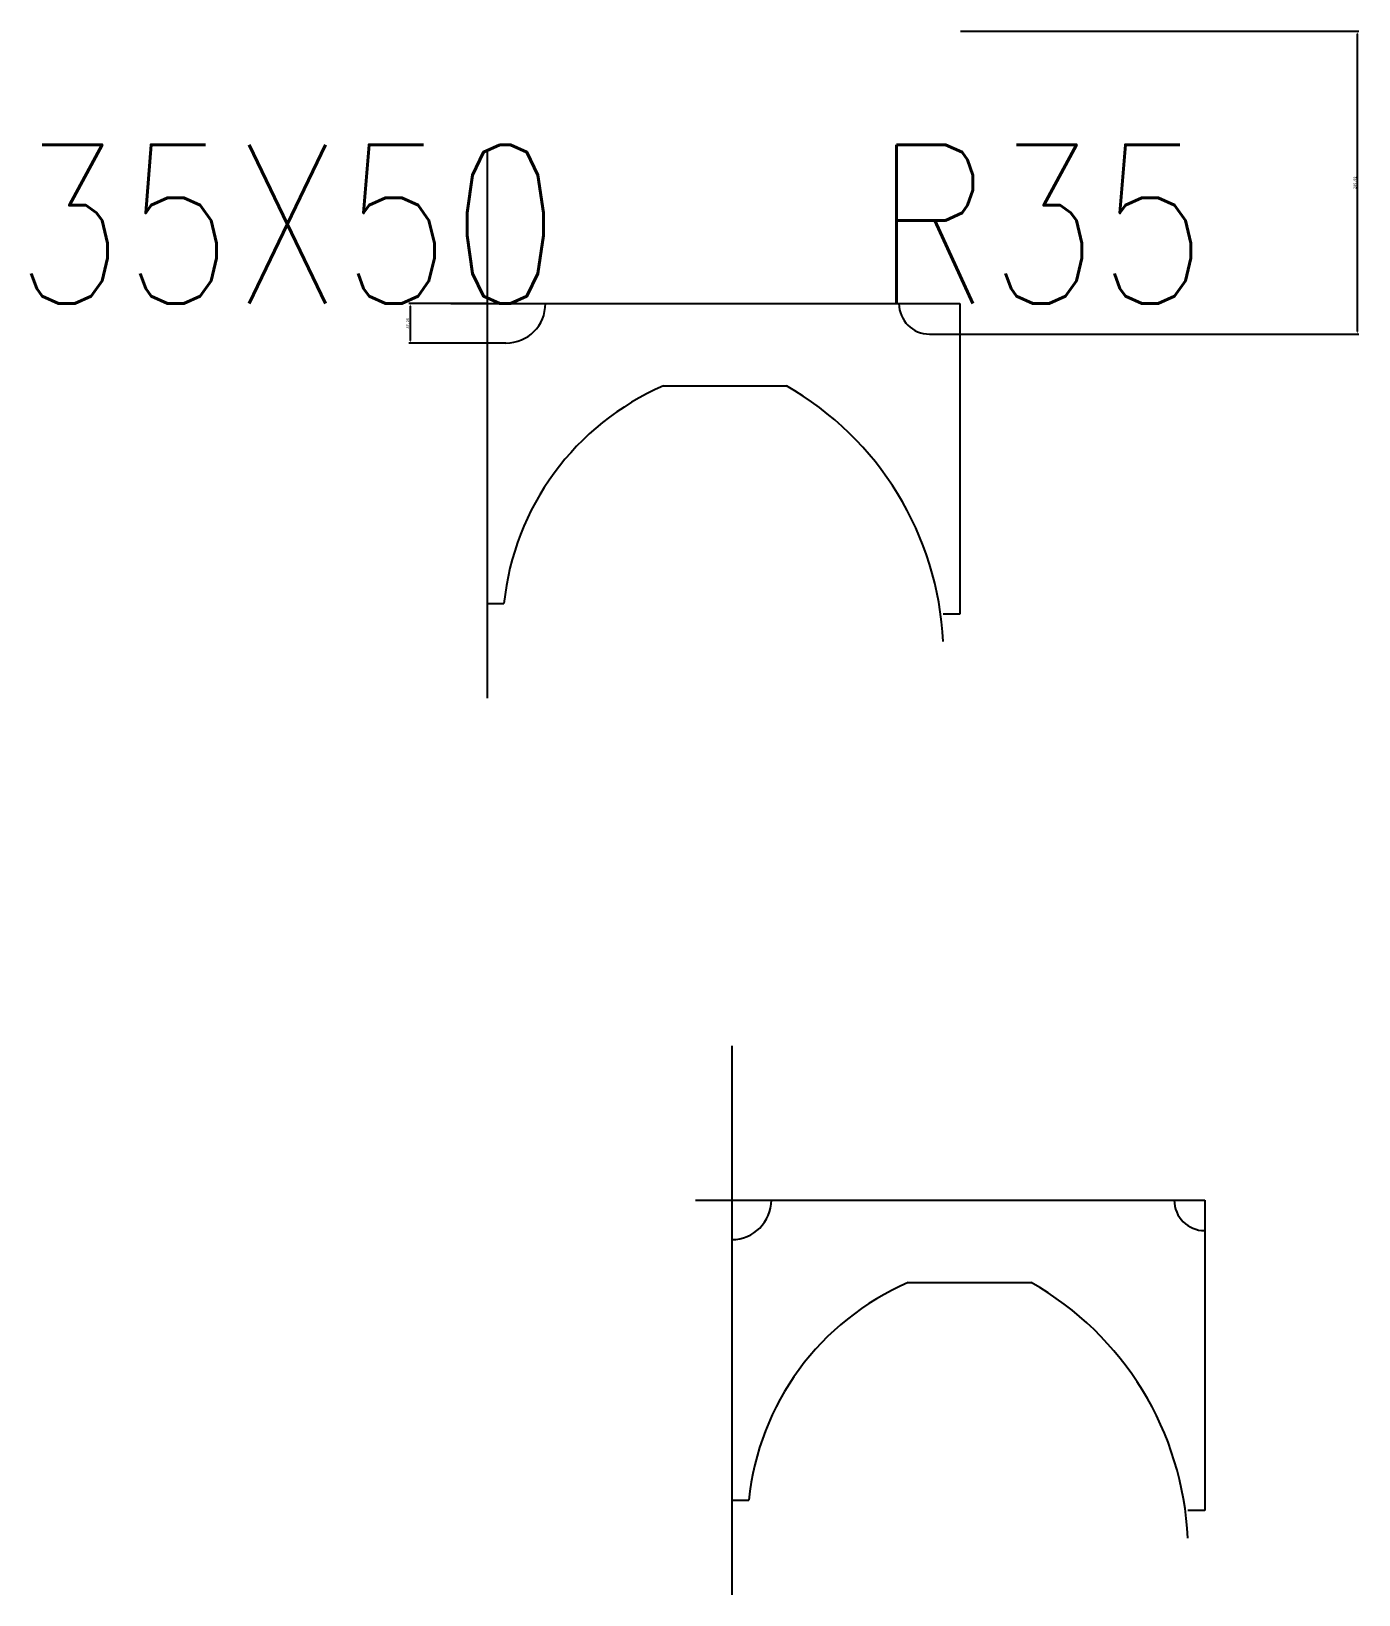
# Model space of a CAD drawing. Header units: millimetres. Extents: x -8154 to 2131, y 2597 to 6746.
# Drawn here: x -4009 to -2755, y 5193 to 6669 of the extents above; entities that cross this region are included whole.
import ezdxf

# ---------------------------------------------------------------- set-up
doc = ezdxf.new("R2010")
doc.units = ezdxf.units.MM
doc.layers.add('100-TX1', color=7, linetype='Continuous')
doc.layers.add('待检测', color=7, linetype='Continuous')
doc.styles.add('JNRD_E1', font='romans.shx', dxfattribs={"width": 0.8})
doc.styles.get("Standard").update_dxf_attribs({"font": ''})
doc.styles.get('Standard').set_extended_font_data('SimSun')
doc.dimstyles.new('ISO-25', dxfattribs={"dimtxt": 2.5, "dimasz": 2.5, "dimexe": 1.25, "dimexo": 0.625, "dimtad": 1, "dimtxsty": 'Standard', "dimcen": 2.5, "dimazin": 3, "dimtfac": 1, "dimtmove": 0, "dimatfit": 3})

msp = doc.modelspace()

# ---------------------------------------------------------------- texts
at = {"layer": '100-TX1', "color": 2, "linetype": 'Continuous', "style": 'JNRD_E1', "width": 0.8}
for s, p in [('35X50', (-4024.023, 6412.08)), ('R35', (-3212.193, 6412.08))]:
    msp.add_text(s, height=150, dxfattribs=at).set_placement(p)

# ---------------------------------------------------------------- blocks, each defined once
blk = doc.blocks.new('*D180')
at = {"layer": 'Defpoints', "color": 0}
for p in [(-3578.3, 6412.1), (-3650.8, 6374.8), (-3578.3, 6374.8)]:
    blk.add_point(p, dxfattribs=at)
at = {"layer": '待检测', "color": 0, "lineweight": -2}
for p, q in [((-3578.9, 6412.1), (-3652.1, 6412.1)), ((-3650.8, 6409.6), (-3650.8, 6377.3)), ((-3578.9, 6374.8), (-3652.1, 6374.8))]:
    blk.add_line(p, q, dxfattribs=at)
at = {"layer": '待检测', "color": 0}
for points in [[(-3650.4, 6409.6), (-3651.3, 6409.6), (-3650.8, 6412.1)], [(-3651.3, 6377.3), (-3650.4, 6377.3), (-3650.8, 6374.8)]]:
    blk.add_solid(points, dxfattribs=at)
at = {"layer": '待检测', "color": 0, "insert": (-3652.9, 6393.5), "char_height": 2.5, "attachment_point": 5, "rotation": 90}
blk.add_mtext('37,25', dxfattribs=at)
blk = doc.blocks.new('*D181')
at = {"layer": 'Defpoints', "color": 0}
for p in [(-3131.9, 6669.2), (-2756.6, 6669.2), (-3131.9, 6383.3)]:
    blk.add_point(p, dxfattribs=at)
at = {"layer": '待检测', "color": 0, "lineweight": -2}
for p, q in [((-3131.2, 6669.2), (-2755.4, 6669.2)), ((-2756.6, 6385.8), (-2756.6, 6666.7)), ((-3131.2, 6383.3), (-2755.4, 6383.3))]:
    blk.add_line(p, q, dxfattribs=at)
at = {"layer": '待检测', "color": 0}
for points in [[(-2756.2, 6666.7), (-2757, 6666.7), (-2756.6, 6669.2)], [(-2757, 6385.8), (-2756.2, 6385.8), (-2756.6, 6383.3)]]:
    blk.add_solid(points, dxfattribs=at)
at = {"layer": '待检测', "color": 0, "insert": (-2758.7, 6526.3), "char_height": 2.5, "attachment_point": 5, "rotation": 90}
blk.add_mtext('285,92', dxfattribs=at)

# ---------------------------------------------------------------- dimensions: what is measured, and where the dimension line sits
at = {"layer": '待检测'}
for p1, p2, distance, picture, middle in [((-3131.8647, 6383.3153), (-3131.8647, 6669.2397), -375.2448, '*D181', (-2758.7044, 6526.2775)), ((-3578.3, 6412.08), (-3578.3, 6374.832), -72.55, '*D180', (-3652.934, 6393.456))]:
    dim = msp.add_aligned_dim(p1=p1, p2=p2, distance=distance, dimstyle='ISO-25', dxfattribs=at)
    dim.commit()
    dim.dimension.update_dxf_attribs({"geometry": picture, "text_midpoint": middle})

# ---------------------------------------------------------------- linework, layer by layer
for p, q in [((-3578.3, 6557.94), (-3578.3, 6039.549)), ((-3612.543, 6412.08), (-3131.865, 6412.08)), ((-3131.865, 6412.08), (-3131.865, 6118.95)), ((-3411.752, 6334.434), (-3295.742, 6334.434)), ((-3578.3, 6128.952), (-3562.365, 6128.952)), ((-3131.865, 6118.95), (-3147.82, 6118.95)), ((-3347.161, 5711.435), (-3347.161, 5193.044)), ((-3381.404, 5565.575), (-2900.726, 5565.575)), ((-2900.726, 5565.575), (-2900.726, 5272.446)), ((-3180.613, 5487.929), (-3064.603, 5487.929)), ((-3347.161, 5282.447), (-3331.226, 5282.447)), ((-2900.726, 5272.446), (-2916.681, 5272.446))]:
    msp.add_line(p, q)
for centre, radius, start, end in [((-3560.424, 6412.08), 37.247, 270, 0), ((-3160.629, 6412.08), 28.764, 180, 270), ((-3311.636, 6103.113), 252.057, 113.402904, 174.116149), ((-3441.019, 6079.398), 293.512, 2.6431, 60.332676), ((-3347.161, 5565.575), 37.247, 270, 0), ((-2900.726, 5565.575), 28.764, 180, 270), ((-3080.497, 5256.608), 252.057, 113.402904, 174.116149), ((-3209.881, 5232.893), 293.512, 2.6431, 60.332676)]:
    msp.add_arc(centre, radius, start, end)
at = {"layer": '待检测'}
for p, q in [((-3160.629, 6383.315), (-3131.865, 6383.315)), ((-3560.424, 6374.832), (-3578.3, 6374.832))]:
    msp.add_line(p, q, dxfattribs=at)

msp.set_redraw_order([(e.dxf.handle, doc.entitydb.next_handle()) for e in msp.query("TEXT MTEXT ATTDEF DIMENSION ARC_DIMENSION")])  # texts and dimensions are drawn at this point

doc.saveas('drawing.dxf')
